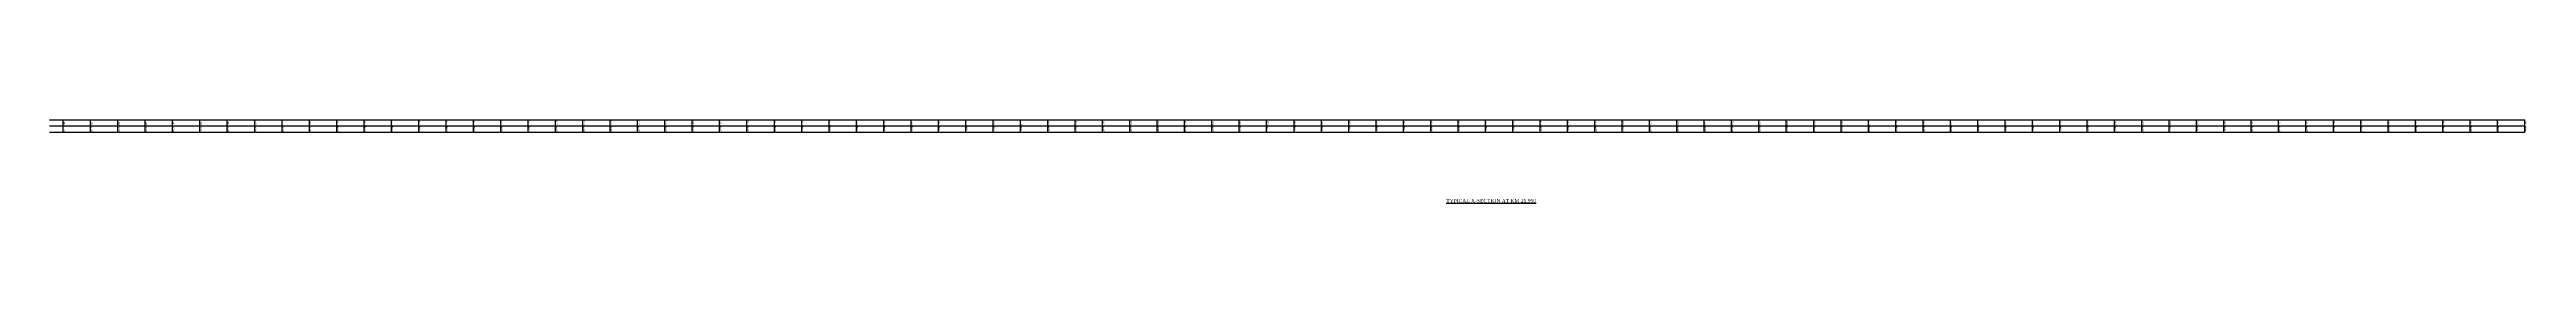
# Model space of a CAD drawing. Header units: metres. Extents: x -148477 to 168932, y -55673 to -2736.
# Drawn here: x -30067 to -29161, y -20747 to -20717 of the extents above; entities that cross this region are included whole.
import ezdxf

# ---------------------------------------------------------------- set-up
doc = ezdxf.new("R2010")
doc.units = ezdxf.units.M
doc.styles.add('liza', font='times.ttf', dxfattribs={"height": 2})
doc.styles.get("Standard").update_dxf_attribs({"font": 'times.ttf'})

msp = doc.modelspace()

# ---------------------------------------------------------------- linework, layer by layer
at = {"color": 6, "linetype": 'Continuous', "lineweight": -3, "ltscale": 0.5}
for p, q in [((-30066.8432, -20717.0121), (-29161.8432, -20717.0121)), ((-30066.8432, -20719.2621), (-29161.8432, -20719.2621)), ((-30061.8432, -20721.5121), (-30061.8432, -20717.0121)), ((-30051.8432, -20721.5121), (-30051.8432, -20717.0121)), ((-30041.8432, -20721.5121), (-30041.8432, -20717.0121)), ((-30031.8432, -20721.5121), (-30031.8432, -20717.0121)), ((-30021.8432, -20721.5121), (-30021.8432, -20717.0121)), ((-30011.8432, -20721.5121), (-30011.8432, -20717.0121)), ((-30001.8432, -20721.5121), (-30001.8432, -20717.0121)), ((-29991.8432, -20721.5121), (-29991.8432, -20717.0121)), ((-29981.8432, -20721.5121), (-29981.8432, -20717.0121)), ((-29971.8432, -20721.5121), (-29971.8432, -20717.0121)), ((-29961.8432, -20721.5121), (-29961.8432, -20717.0121)), ((-29951.8432, -20721.5121), (-29951.8432, -20717.0121)), ((-29941.8432, -20721.5121), (-29941.8432, -20717.0121)), ((-29931.8432, -20721.5121), (-29931.8432, -20717.0121)), ((-29921.8432, -20721.5121), (-29921.8432, -20717.0121)), ((-29911.8432, -20721.5121), (-29911.8432, -20717.0121)), ((-29901.8432, -20721.5121), (-29901.8432, -20717.0121)), ((-29891.8432, -20721.5121), (-29891.8432, -20717.0121)), ((-29881.8432, -20721.5121), (-29881.8432, -20717.0121)), ((-29871.8432, -20721.5121), (-29871.8432, -20717.0121)), ((-29861.8432, -20721.5121), (-29861.8432, -20717.0121)), ((-29851.8432, -20721.5121), (-29851.8432, -20717.0121)), ((-29841.8432, -20721.5121), (-29841.8432, -20717.0121)), ((-29831.8432, -20721.5121), (-29831.8432, -20717.0121)), ((-29821.8432, -20721.5121), (-29821.8432, -20717.0121)), ((-29811.8432, -20721.5121), (-29811.8432, -20717.0121)), ((-29801.8432, -20721.5121), (-29801.8432, -20717.0121)), ((-29791.8432, -20721.5121), (-29791.8432, -20717.0121)), ((-29781.8432, -20721.5121), (-29781.8432, -20717.0121)), ((-29771.8432, -20721.5121), (-29771.8432, -20717.0121)), ((-29761.8432, -20721.5121), (-29761.8432, -20717.0121)), ((-29751.8432, -20721.5121), (-29751.8432, -20717.0121)), ((-29741.8432, -20721.5121), (-29741.8432, -20717.0121)), ((-29731.8432, -20721.5121), (-29731.8432, -20717.0121)), ((-29721.8432, -20721.5121), (-29721.8432, -20717.0121)), ((-29711.8432, -20721.5121), (-29711.8432, -20717.0121)), ((-29701.8432, -20721.5121), (-29701.8432, -20717.0121)), ((-29691.8432, -20721.5121), (-29691.8432, -20717.0121)), ((-29681.8432, -20721.5121), (-29681.8432, -20717.0121)), ((-29671.8432, -20721.5121), (-29671.8432, -20717.0121)), ((-29661.8432, -20721.5121), (-29661.8432, -20717.0121)), ((-29651.8432, -20721.5121), (-29651.8432, -20717.0121)), ((-29641.8432, -20721.5121), (-29641.8432, -20717.0121)), ((-29631.8432, -20721.5121), (-29631.8432, -20717.0121)), ((-29621.8432, -20721.5121), (-29621.8432, -20717.0121)), ((-29611.8432, -20721.5121), (-29611.8432, -20717.0121)), ((-29601.8432, -20721.5121), (-29601.8432, -20717.0121)), ((-29591.8432, -20721.5121), (-29591.8432, -20717.0121)), ((-29581.8432, -20721.5121), (-29581.8432, -20717.0121)), ((-29571.8432, -20721.5121), (-29571.8432, -20717.0121)), ((-29561.8432, -20721.5121), (-29561.8432, -20717.0121)), ((-29551.8432, -20721.5121), (-29551.8432, -20717.0121)), ((-29541.8432, -20721.5121), (-29541.8432, -20717.0121)), ((-29531.8432, -20721.5121), (-29531.8432, -20717.0121)), ((-29521.8432, -20721.5121), (-29521.8432, -20717.0121)), ((-29511.8432, -20721.5121), (-29511.8432, -20717.0121)), ((-29501.8432, -20721.5121), (-29501.8432, -20717.0121)), ((-29491.8432, -20721.5121), (-29491.8432, -20717.0121)), ((-29481.8432, -20721.5121), (-29481.8432, -20717.0121)), ((-29471.8432, -20721.5121), (-29471.8432, -20717.0121)), ((-29461.8432, -20721.5121), (-29461.8432, -20717.0121)), ((-29451.8432, -20721.5121), (-29451.8432, -20717.0121)), ((-29441.8432, -20721.5121), (-29441.8432, -20717.0121)), ((-29431.8432, -20721.5121), (-29431.8432, -20717.0121)), ((-29421.8432, -20721.5121), (-29421.8432, -20717.0121)), ((-29411.8432, -20721.5121), (-29411.8432, -20717.0121)), ((-29401.8432, -20721.5121), (-29401.8432, -20717.0121)), ((-29391.8432, -20721.5121), (-29391.8432, -20717.0121)), ((-29381.8432, -20721.5121), (-29381.8432, -20717.0121)), ((-29371.8432, -20721.5121), (-29371.8432, -20717.0121)), ((-29361.8432, -20721.5121), (-29361.8432, -20717.0121)), ((-29351.8432, -20721.5121), (-29351.8432, -20717.0121)), ((-29341.8432, -20721.5121), (-29341.8432, -20717.0121)), ((-29331.8432, -20721.5121), (-29331.8432, -20717.0121)), ((-29321.8432, -20721.5121), (-29321.8432, -20717.0121)), ((-29311.8432, -20721.5121), (-29311.8432, -20717.0121)), ((-29301.8432, -20721.5121), (-29301.8432, -20717.0121)), ((-29291.8432, -20721.5121), (-29291.8432, -20717.0121)), ((-29281.8432, -20721.5121), (-29281.8432, -20717.0121)), ((-29271.8432, -20721.5121), (-29271.8432, -20717.0121)), ((-29261.8432, -20721.5121), (-29261.8432, -20717.0121)), ((-29251.8432, -20721.5121), (-29251.8432, -20717.0121)), ((-29241.8432, -20721.5121), (-29241.8432, -20717.0121)), ((-29231.8432, -20721.5121), (-29231.8432, -20717.0121)), ((-29221.8432, -20721.5121), (-29221.8432, -20717.0121)), ((-29211.8432, -20721.5121), (-29211.8432, -20717.0121)), ((-29201.8432, -20721.5121), (-29201.8432, -20717.0121)), ((-29191.8432, -20721.5121), (-29191.8432, -20717.0121)), ((-29181.8432, -20721.5121), (-29181.8432, -20717.0121)), ((-29171.8432, -20721.5121), (-29171.8432, -20717.0121)), ((-29161.8432, -20721.5121), (-29161.8432, -20717.0121)), ((-30066.8432, -20721.5121), (-29161.8432, -20721.5121))]:
    msp.add_line(p, q, dxfattribs=at)

# ---------------------------------------------------------------- texts
at = {"color": 6, "linetype": 'Continuous', "lineweight": -3, "ltscale": 0.5, "char_height": 0.5, "width": 2.15, "attachment_point": 1, "rotation": 90, "style": 'liza'}
for s, insert in [('0.00', (-30061.7432, -20719.1621)), ('0.00', (-30061.7432, -20721.4121)), ('10.00', (-30051.7432, -20721.4121)), ('2.11', (-30051.7432, -20719.1621)), ('2.02', (-30041.7432, -20719.1621)), ('20.00', (-30041.7432, -20721.4121)), ('2.07', (-30031.7432, -20719.1621)), ('30.00', (-30031.7432, -20721.4121)), ('40.00', (-30021.7432, -20721.4121)), ('1.97', (-30021.7432, -20719.1621)), ('50.00', (-30011.7432, -20721.4121)), ('4.34', (-30011.7432, -20719.1621)), ('60.00', (-30001.7432, -20721.4121)), ('1.22', (-30001.7432, -20719.1621)), ('-0.91', (-29991.7432, -20719.1621)), ('70.00', (-29991.7432, -20721.4121)), ('80.00', (-29981.7432, -20721.4121)), ('-1.71', (-29981.7432, -20719.1621)), ('-2.85', (-29971.7432, -20719.1621)), ('90.00', (-29971.7432, -20721.4121)), ('100.00', (-29961.7432, -20721.4121)), ('-5.43', (-29961.7432, -20719.1621)), ('-9.10', (-29951.7432, -20719.1621)), ('110.00', (-29951.7432, -20721.4121)), ('120.00', (-29941.7432, -20721.4121)), ('-12.69', (-29941.7432, -20719.1621)), ('130.00', (-29931.7432, -20721.4121)), ('-15.41', (-29931.7432, -20719.1621)), ('140.00', (-29921.7432, -20721.4121)), ('-17.32', (-29921.7432, -20719.1621)), ('150.00', (-29911.7432, -20721.4121)), ('-17.96', (-29911.7432, -20719.1621)), ('-17.87', (-29901.7432, -20719.1621)), ('160.00', (-29901.7432, -20721.4121)), ('170.00', (-29891.7432, -20721.4121)), ('-17.72', (-29891.7432, -20719.1621)), ('180.00', (-29881.7432, -20721.4121)), ('-17.43', (-29881.7432, -20719.1621)), ('190.00', (-29871.7432, -20721.4121)), ('-17.14', (-29871.7432, -20719.1621)), ('200.00', (-29861.7432, -20721.4121)), ('-16.73', (-29861.7432, -20719.1621)), ('210.00', (-29851.7432, -20721.4121)), ('-16.19', (-29851.7432, -20719.1621)), ('-15.50', (-29841.7432, -20719.1621)), ('220.00', (-29841.7432, -20721.4121)), ('-14.98', (-29831.7432, -20719.1621)), ('230.00', (-29831.7432, -20721.4121)), ('240.00', (-29821.7432, -20721.4121)), ('-14.53', (-29821.7432, -20719.1621)), ('-13.87', (-29811.7432, -20719.1621)), ('250.00', (-29811.7432, -20721.4121)), ('-13.00', (-29801.7432, -20719.1621)), ('260.00', (-29801.7432, -20721.4121)), ('270.00', (-29791.7432, -20721.4121)), ('-11.99', (-29791.7432, -20719.1621)), ('-10.78', (-29781.7432, -20719.1621)), ('280.00', (-29781.7432, -20721.4121)), ('290.00', (-29771.7432, -20721.4121)), ('-9.41', (-29771.7432, -20719.1621)), ('-8.16', (-29761.7432, -20719.1621)), ('300.00', (-29761.7432, -20721.4121)), ('-7.01', (-29751.7432, -20719.1621)), ('310.00', (-29751.7432, -20721.4121)), ('320.00', (-29741.7432, -20721.4121)), ('-5.97', (-29741.7432, -20719.1621)), ('330.00', (-29731.7432, -20721.4121)), ('-5.22', (-29731.7432, -20719.1621)), ('340.00', (-29721.7432, -20721.4121)), ('-4.65', (-29721.7432, -20719.1621)), ('350.00', (-29711.7432, -20721.4121)), ('-4.21', (-29711.7432, -20719.1621)), ('360.00', (-29701.7432, -20721.4121)), ('-3.95', (-29701.7432, -20719.1621)), ('370.00', (-29691.7432, -20721.4121)), ('-3.54', (-29691.7432, -20719.1621)), ('380.00', (-29681.7432, -20721.4121)), ('-3.45', (-29681.7432, -20719.1621)), ('390.00', (-29671.7432, -20721.4121)), ('-3.32', (-29671.7432, -20719.1621)), ('400.00', (-29661.7432, -20721.4121)), ('-3.26', (-29661.7432, -20719.1621)), ('410.00', (-29651.7432, -20721.4121)), ('-3.14', (-29651.7432, -20719.1621)), ('-3.10', (-29641.7432, -20719.1621)), ('420.00', (-29641.7432, -20721.4121)), ('-3.09', (-29631.7432, -20719.1621)), ('430.00', (-29631.7432, -20721.4121)), ('440.00', (-29621.7432, -20721.4121)), ('-3.22', (-29621.7432, -20719.1621)), ('450.00', (-29611.7432, -20721.4121)), ('-3.29', (-29611.7432, -20719.1621)), ('460.00', (-29601.7432, -20721.4121)), ('-3.32', (-29601.7432, -20719.1621)), ('-3.30', (-29591.7432, -20719.1621)), ('470.00', (-29591.7432, -20721.4121)), ('480.00', (-29581.7432, -20721.4121)), ('-3.32', (-29581.7432, -20719.1621)), ('-3.30', (-29571.7432, -20719.1621)), ('490.00', (-29571.7432, -20721.4121)), ('-3.30', (-29561.7432, -20719.1621)), ('500.00', (-29561.7432, -20721.4121)), ('510.00', (-29551.7432, -20721.4121)), ('-3.34', (-29551.7432, -20719.1621)), ('520.00', (-29541.7432, -20721.4121)), ('-3.36', (-29541.7432, -20719.1621)), ('530.00', (-29531.7432, -20721.4121)), ('-3.35', (-29531.7432, -20719.1621)), ('540.00', (-29521.7432, -20721.4121)), ('-3.24', (-29521.7432, -20719.1621)), ('-3.10', (-29511.7432, -20719.1621)), ('550.00', (-29511.7432, -20721.4121)), ('560.00', (-29501.7432, -20721.4121)), ('-3.17', (-29501.7432, -20719.1621)), ('570.00', (-29491.7432, -20721.4121)), ('-3.33', (-29491.7432, -20719.1621)), ('580.00', (-29481.7432, -20721.4121)), ('-3.27', (-29481.7432, -20719.1621)), ('-3.28', (-29471.7432, -20719.1621)), ('590.00', (-29471.7432, -20721.4121)), ('600.00', (-29461.7432, -20721.4121)), ('-3.77', (-29461.7432, -20719.1621)), ('-3.86', (-29451.7432, -20719.1621)), ('610.00', (-29451.7432, -20721.4121)), ('-3.87', (-29441.7432, -20719.1621)), ('620.00', (-29441.7432, -20721.4121)), ('-4.00', (-29431.7432, -20719.1621)), ('630.00', (-29431.7432, -20721.4121)), ('-3.89', (-29421.7432, -20719.1621)), ('640.00', (-29421.7432, -20721.4121)), ('-3.83', (-29411.7432, -20719.1621)), ('650.00', (-29411.7432, -20721.4121)), ('660.00', (-29401.7432, -20721.4121)), ('-3.75', (-29401.7432, -20719.1621)), ('-3.70', (-29391.7432, -20719.1621)), ('670.00', (-29391.7432, -20721.4121)), ('-3.60', (-29381.7432, -20719.1621)), ('680.00', (-29381.7432, -20721.4121)), ('690.00', (-29371.7432, -20721.4121)), ('-3.56', (-29371.7432, -20719.1621)), ('700.00', (-29361.7432, -20721.4121)), ('-3.51', (-29361.7432, -20719.1621)), ('710.00', (-29351.7432, -20721.4121)), ('-3.51', (-29351.7432, -20719.1621)), ('720.00', (-29341.7432, -20721.4121)), ('-3.52', (-29341.7432, -20719.1621)), ('-3.48', (-29331.7432, -20719.1621)), ('730.00', (-29331.7432, -20721.4121)), ('740.00', (-29321.7432, -20721.4121)), ('-3.37', (-29321.7432, -20719.1621)), ('-2.40', (-29311.7432, -20719.1621)), ('750.00', (-29311.7432, -20721.4121)), ('760.00', (-29301.7432, -20721.4121)), ('-2.16', (-29301.7432, -20719.1621)), ('-2.05', (-29291.7432, -20719.1621)), ('770.00', (-29291.7432, -20721.4121)), ('-2.03', (-29281.7432, -20719.1621)), ('780.00', (-29281.7432, -20721.4121)), ('790.00', (-29271.7432, -20721.4121)), ('-1.99', (-29271.7432, -20719.1621)), ('-1.90', (-29261.7432, -20719.1621)), ('800.00', (-29261.7432, -20721.4121)), ('-1.87', (-29251.7432, -20719.1621)), ('810.00', (-29251.7432, -20721.4121)), ('-1.87', (-29241.7432, -20719.1621)), ('820.00', (-29241.7432, -20721.4121)), ('-1.80', (-29231.7432, -20719.1621)), ('830.00', (-29231.7432, -20721.4121)), ('840.00', (-29221.7432, -20721.4121)), ('-1.94', (-29221.7432, -20719.1621)), ('850.00', (-29211.7432, -20721.4121)), ('-1.95', (-29211.7432, -20719.1621)), ('860.00', (-29201.7432, -20721.4121)), ('-1.92', (-29201.7432, -20719.1621)), ('-1.90', (-29191.7432, -20719.1621)), ('870.00', (-29191.7432, -20721.4121)), ('-1.87', (-29181.7432, -20719.1621)), ('880.00', (-29181.7432, -20721.4121)), ('-1.82', (-29171.7432, -20719.1621)), ('890.00', (-29171.7432, -20721.4121)), ('-1.80', (-29161.7432, -20719.1621)), ('900.00', (-29161.7432, -20721.4121))]:
    msp.add_mtext(s, dxfattribs=dict(at, insert=insert))
at = {"color": 0, "linetype": 'ByBlock', "lineweight": 30, "insert": (-29556.1571, -20745.8968), "char_height": 1.326841, "width": 81.781813, "attachment_point": 1}
msp.add_mtext('{\\LTYPICAL X-SECTION AT KM 21.950}', dxfattribs=at)

doc.saveas('drawing.dxf')
